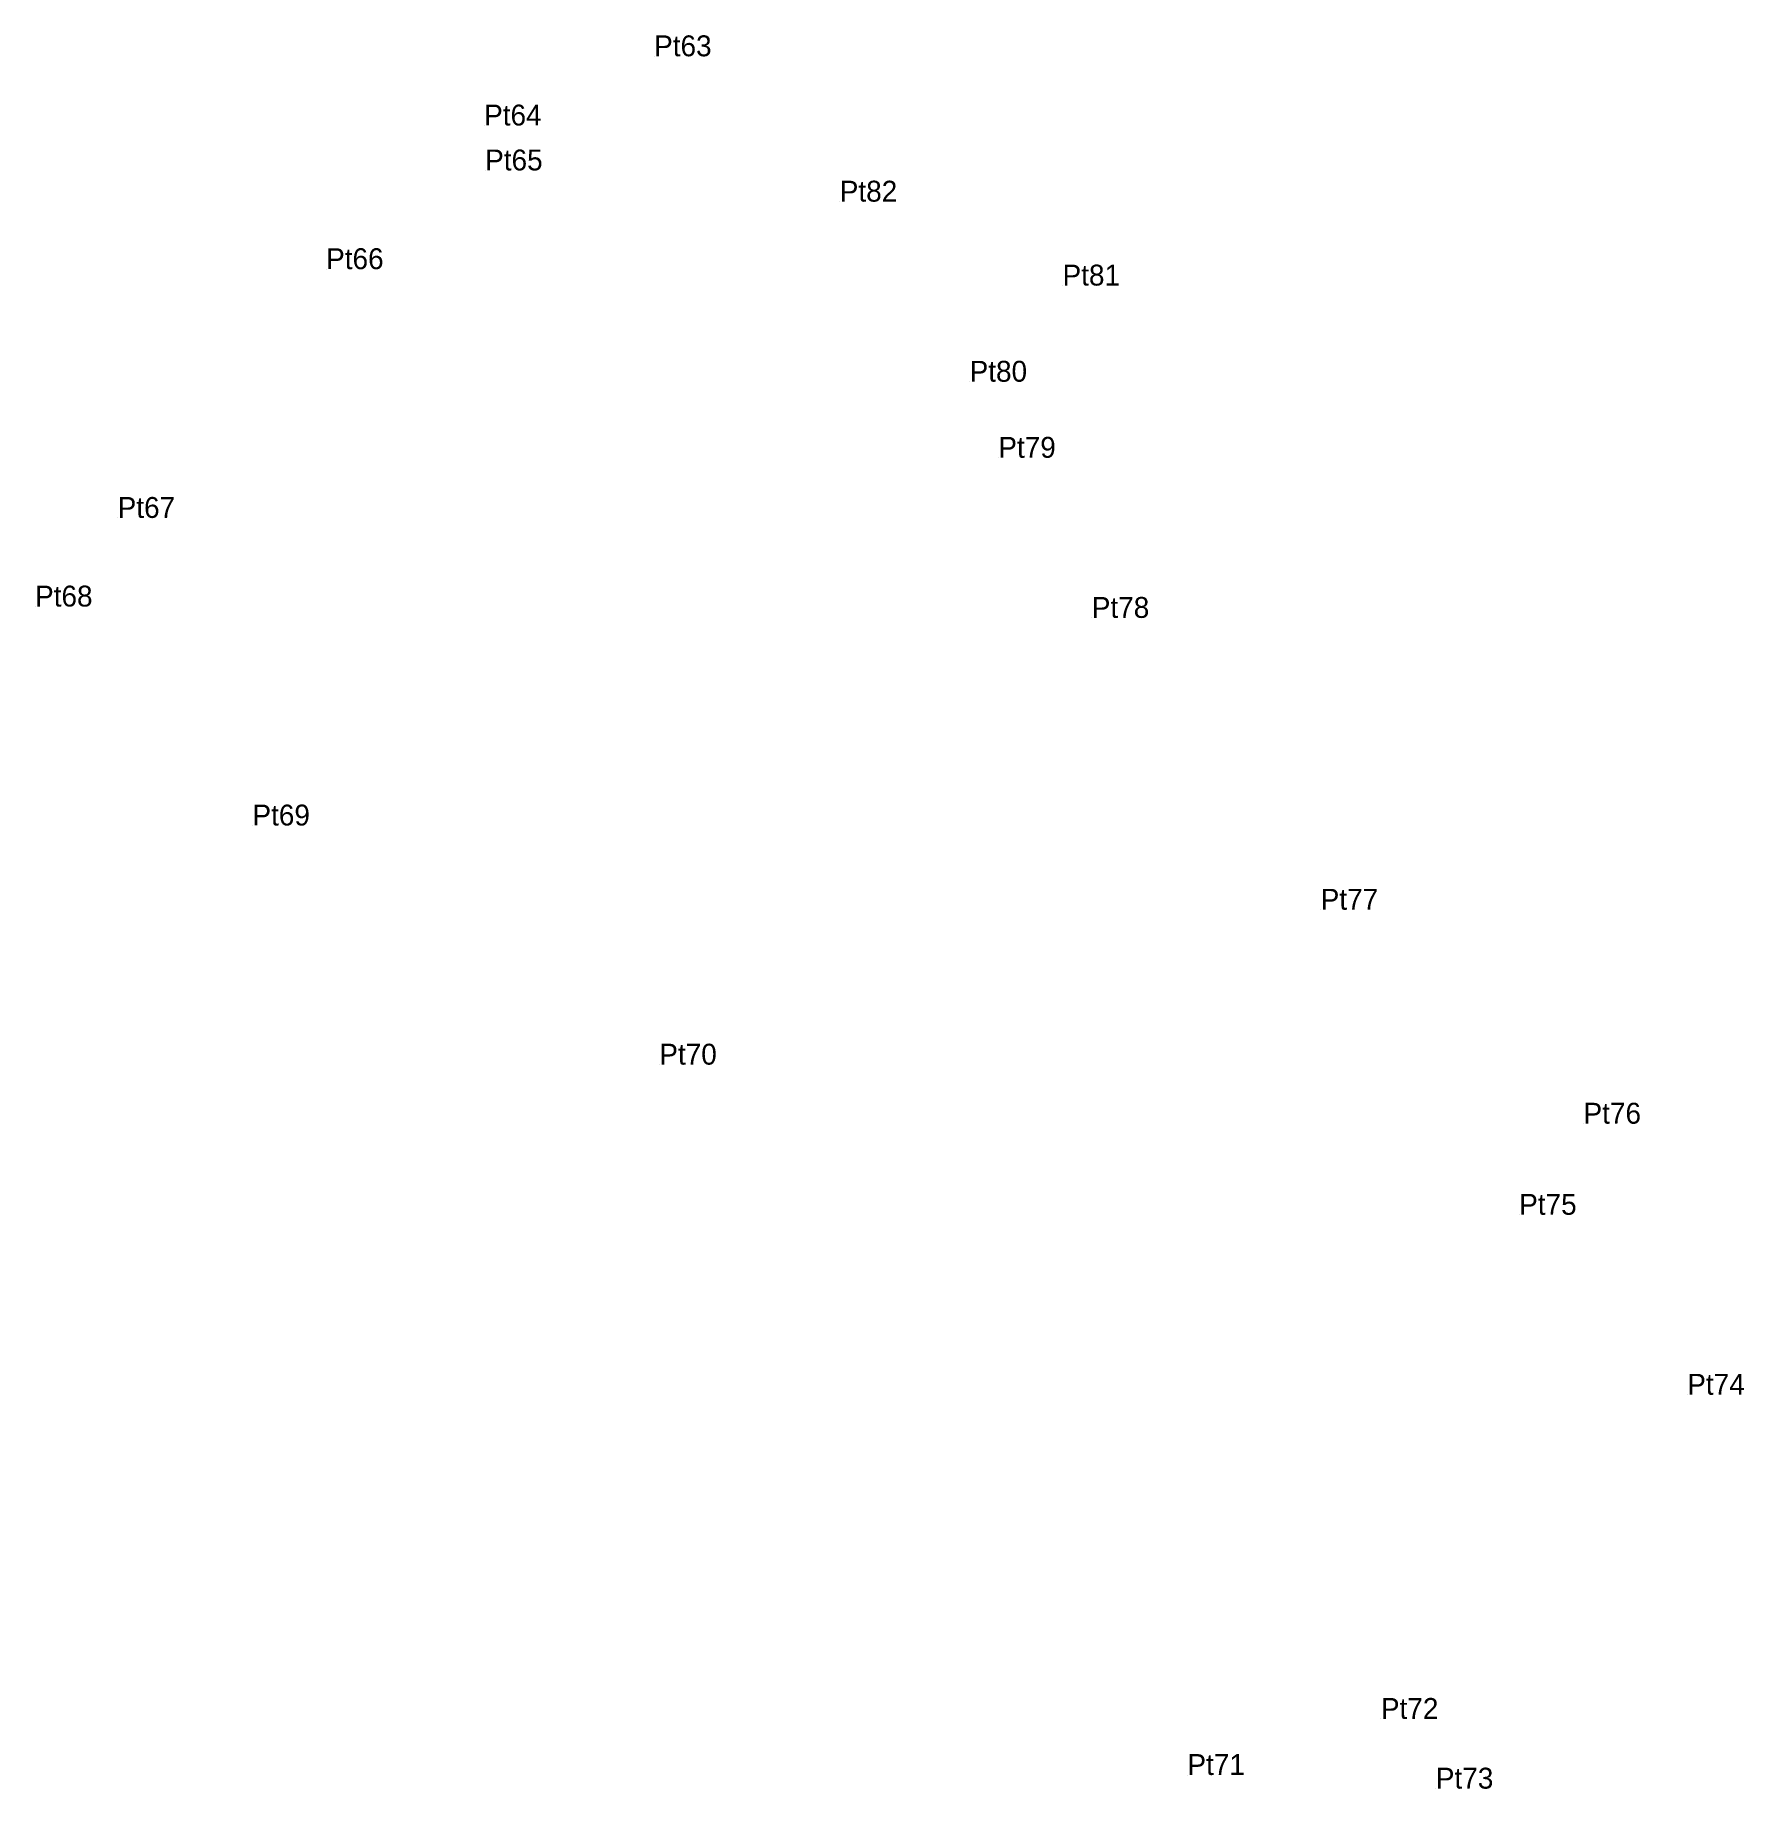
# Model space of a CAD drawing. Extents: x 0 to 667379, y 0 to 1854856.
# Drawn here: x 550762.9 to 550910.2, y 1837037.8 to 1837188.9 of the extents above; entities that cross this region are included whole.
import ezdxf

# ---------------------------------------------------------------- set-up
doc = ezdxf.new("R2010")
doc.units = 0
doc.layers.add('Level 12', color=7, linetype='Continuous')
doc.layers.add('Level 7', color=7, linetype='Continuous')

msp = doc.modelspace()

# ---------------------------------------------------------------- texts
at = {"layer": 'Level 12'}
for s, p in [('Pt63', (550816.29, 1837187.113)), ('Pt64', (550801.642, 1837181.149)), ('Pt65', (550801.731, 1837177.276)), ('Pt82', (550832.285, 1837174.588)), ('Pt66', (550788.028, 1837168.771)), ('Pt81', (550851.481, 1837167.356)), ('Pt80', (550843.474, 1837159.07)), ('Pt79', (550845.948, 1837152.515)), ('Pt67', (550770.066, 1837147.334)), ('Pt68', (550762.949, 1837139.698)), ('Pt78', (550854.001, 1837138.72)), ('Pt69', (550781.679, 1837120.831)), ('Pt77', (550873.726, 1837113.572)), ('Pt70', (550816.736, 1837100.224)), ('Pt76', (550896.371, 1837095.136)), ('Pt75', (550890.826, 1837087.286)), ('Pt74', (550905.309, 1837071.779)), ('Pt72', (550878.914, 1837043.847)), ('Pt71', (550862.239, 1837039.014)), ('Pt73', (550883.647, 1837037.84))]:
    msp.add_text(s, height=1.8, dxfattribs=at).set_placement(p)

# ---------------------------------------------------------------- linework, layer by layer
at = {"layer": 'Level 7'}
for p, q in [((550816.29, 1837187.113), (550816.29, 1837187.113)), ((550801.642, 1837181.149), (550801.642, 1837181.149)), ((550801.731, 1837177.276), (550801.731, 1837177.276)), ((550832.285, 1837174.588), (550832.285, 1837174.588)), ((550788.028, 1837168.771), (550788.028, 1837168.771)), ((550851.481, 1837167.356), (550851.481, 1837167.356)), ((550843.474, 1837159.07), (550843.474, 1837159.07)), ((550845.948, 1837152.515), (550845.948, 1837152.515)), ((550770.066, 1837147.334), (550770.066, 1837147.334)), ((550762.949, 1837139.698), (550762.949, 1837139.698)), ((550854.001, 1837138.72), (550854.001, 1837138.72)), ((550781.679, 1837120.831), (550781.679, 1837120.831)), ((550873.726, 1837113.572), (550873.726, 1837113.572)), ((550816.736, 1837100.224), (550816.736, 1837100.224)), ((550896.371, 1837095.136), (550896.371, 1837095.136)), ((550890.826, 1837087.286), (550890.826, 1837087.286)), ((550905.309, 1837071.779), (550905.309, 1837071.779)), ((550878.914, 1837043.847), (550878.914, 1837043.847)), ((550862.239, 1837039.014), (550862.239, 1837039.014)), ((550883.647, 1837037.84), (550883.647, 1837037.84))]:
    msp.add_line(p, q, dxfattribs=at)

msp.set_redraw_order([(e.dxf.handle, doc.entitydb.next_handle()) for e in msp.query("TEXT MTEXT ATTDEF DIMENSION ARC_DIMENSION")])  # texts and dimensions are drawn at this point

doc.saveas('drawing.dxf')
